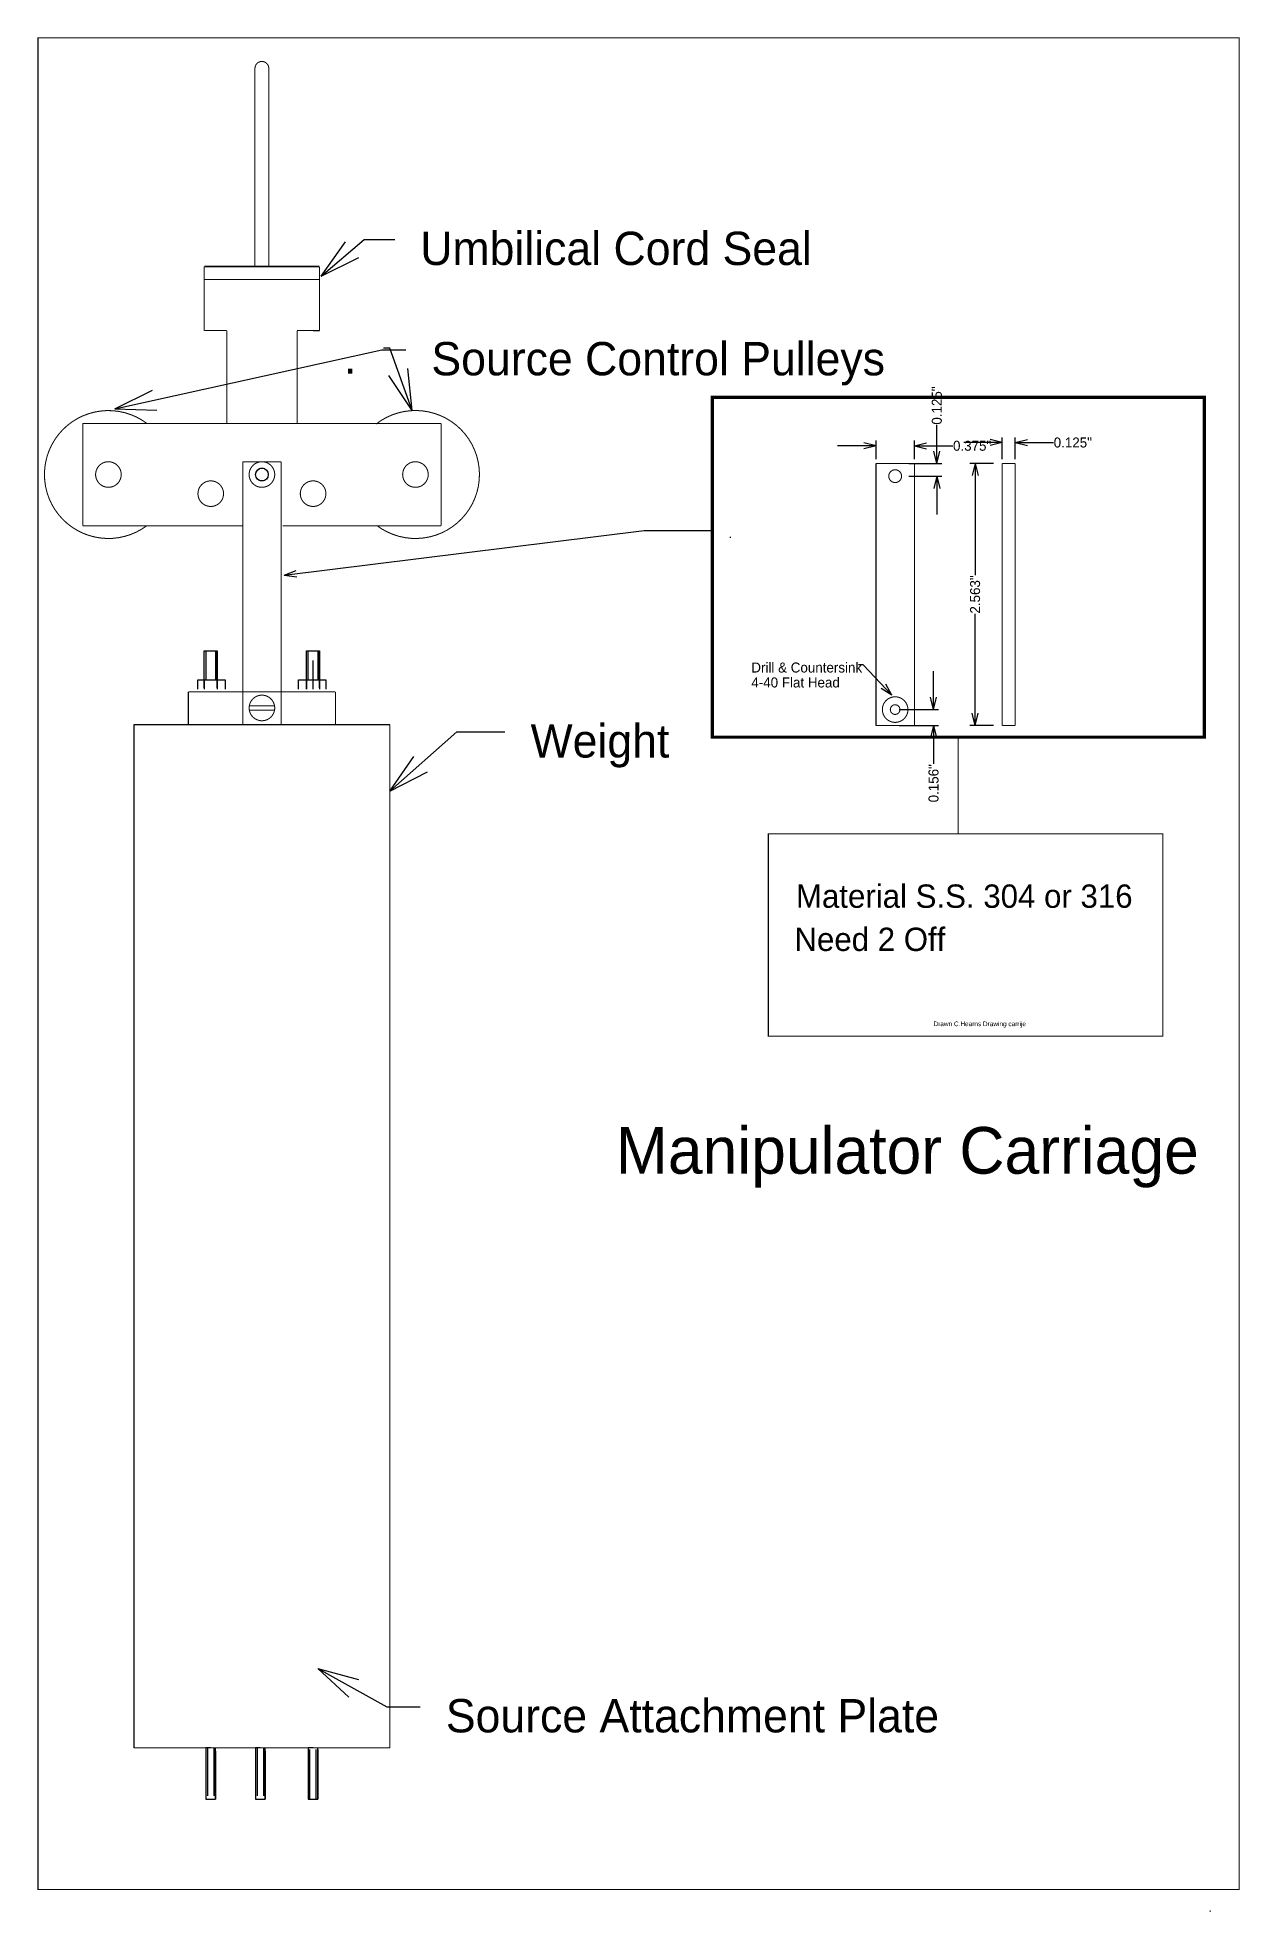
# Model space of a CAD drawing. Extents: x 6.1 to 72.1, y 39.6 to 86.4.
# Drawn here: x 6.15 to 17.9, y 57.07 to 75.4 of the extents above; entities that cross this region are included whole.
import ezdxf
from ezdxf.enums import TextEntityAlignment as Align

# ---------------------------------------------------------------- set-up
doc = ezdxf.new("R2010")
doc.units = 0
doc.linetypes.add('DOTS', pattern=[0])
doc.layers.add('LAYER01', color=7, linetype='CONTINUOUS')

msp = doc.modelspace()

# ---------------------------------------------------------------- texts
at = {"layer": 'LAYER01', "color": 0}
for s, height, p in [('Umbilical Cord Seal', 0.32583, (9.891, 73.498)), ('Source Control Pulleys', 0.32583, (10, 72.42)), ('.', 0.326, (9.146, 72.435)), ('.', 0.0977, (12.903, 70.601)), ('Drill & Countersink', 0.09775, (13.126, 69.288)), ('4-40 Flat Head', 0.09775, (13.126, 69.142)), ('Weight', 0.3258, (10.969, 68.685)), ('Material S.S. 304 or 316', 0.22808, (13.562, 67.119)), ('Need 2 Off', 0.2281, (13.547, 66.697)), ('Drawn C.Hearns Drawing carrije', 0.04562, (14.906, 65.78)), ('Manipulator Carriage', 0.45616, (11.802, 64.749)), ('Source Attachment Plate', 0.32583, (10.141, 59.159))]:
    msp.add_text(s, height=height, dxfattribs=at).set_placement(p, align=Align.TOP_LEFT)
for s, p in [('0.125"', (14.938, 71.799)), ('2.563"', (15.312, 69.953)), ('0.156"', (14.906, 68.108))]:
    msp.add_text(s, height=0.0977, rotation=90, dxfattribs=at).set_placement(p, align=Align.MIDDLE_CENTER)
for s, p in [('0.125"', (16.267, 71.438)), ('0.375"', (15.283, 71.406))]:
    msp.add_text(s, height=0.0977, dxfattribs=at).set_placement(p, align=Align.MIDDLE_CENTER)

# ---------------------------------------------------------------- blocks, each defined once
blk = doc.blocks.new('OPENARROW')
at = {"layer": 'LAYER01', "color": 0, "linetype": 'CONTINUOUS'}
for q in [(2, 0.5), (2, -0.5)]:
    blk.add_line((0, 0), q, dxfattribs=at)

# ---------------------------------------------------------------- linework, layer by layer
at = {"layer": 'LAYER01', "color": 0, "linetype": 'CONTINUOUS'}
for p, q in [((8.844, 72.531), (8.906, 72.531)), ((14.938, 71.234), (14.938, 71.609)), ((15.578, 71.274), (15.578, 71.487)), ((15.703, 71.274), (15.703, 71.487)), ((14.344, 71.406), (13.969, 71.406)), ((14.344, 71.274), (14.344, 71.456)), ((14.719, 71.274), (14.719, 71.456)), ((14.719, 71.406), (15.094, 71.406)), ((15.578, 71.438), (15.203, 71.438)), ((15.703, 71.438), (16.078, 71.438)), ((14.665, 71.234), (14.988, 71.234)), ((14.665, 71.109), (14.988, 71.109)), ((14.938, 71.109), (14.938, 70.734)), ((15.491, 71.234), (15.262, 71.234)), ((15.312, 71.234), (15.312, 70.142)), ((15.312, 68.672), (15.312, 69.764)), ((7.781, 69.042), (7.781, 69.401)), ((7.781, 69.12), (7.781, 69.401)), ((7.781, 69.401), (7.906, 69.401)), ((7.797, 69.401), (7.797, 69.12)), ((7.891, 69.401), (7.891, 69.12)), ((7.906, 69.042), (7.906, 69.401)), ((7.906, 69.401), (7.906, 69.12)), ((8.781, 69.042), (8.781, 69.401)), ((8.781, 69.026), (8.781, 69.401)), ((8.781, 69.401), (8.906, 69.401)), ((8.797, 69.12), (8.797, 69.401)), ((8.844, 69.026), (8.844, 69.307)), ((8.891, 69.401), (8.891, 69.12)), ((8.906, 69.401), (8.906, 69.026)), ((8.906, 69.401), (8.906, 69.026)), ((8.906, 69.042), (8.906, 69.401)), ((7.719, 69.026), (7.719, 69.12)), ((7.719, 69.026), (7.719, 69.12)), ((7.719, 69.12), (7.984, 69.12)), ((7.781, 69.12), (7.781, 69.026)), ((7.906, 69.12), (7.906, 69.026)), ((7.984, 69.12), (7.984, 69.026)), ((8.703, 69.026), (8.703, 69.12)), ((8.703, 69.026), (8.703, 69.12)), ((8.703, 69.12), (8.969, 69.12)), ((8.781, 69.12), (8.781, 69.026)), ((8.969, 69.12), (8.969, 69.026)), ((14.906, 68.828), (14.906, 69.203)), ((14.571, 68.828), (14.956, 68.828)), ((7.094, 68.682), (9.594, 68.682)), ((14.571, 68.672), (14.956, 68.672)), ((14.906, 68.672), (14.906, 68.297)), ((15.491, 68.672), (15.262, 68.672)), ((7.844, 58.682), (7.797, 58.682)), ((7.797, 58.682), (7.797, 58.182)), ((7.891, 58.182), (7.891, 58.682)), ((8.328, 58.682), (8.281, 58.682)), ((8.281, 58.682), (8.281, 58.182)), ((8.375, 58.182), (8.375, 58.682)), ((8.844, 58.682), (8.797, 58.682)), ((8.797, 58.682), (8.797, 58.182)), ((8.891, 58.182), (8.891, 58.682)), ((7.797, 58.182), (7.891, 58.182)), ((8.281, 58.182), (8.375, 58.182)), ((8.797, 58.182), (8.891, 58.182))]:
    msp.add_line(p, q, dxfattribs=at)
at = {"layer": 'LAYER01', "color": 0, "linetype": 'DOTS'}
for p, q in [((7.813, 58.682), (7.813, 58.213)), ((7.875, 58.682), (7.875, 58.213)), ((7.891, 58.213), (7.891, 58.682)), ((7.891, 58.651), (7.891, 58.182)), ((8.297, 58.682), (8.297, 58.213)), ((8.359, 58.682), (8.359, 58.213)), ((8.375, 58.213), (8.375, 58.682)), ((8.375, 58.651), (8.375, 58.182)), ((8.797, 58.667), (8.797, 58.198)), ((8.813, 58.182), (8.813, 58.667)), ((8.875, 58.182), (8.875, 58.667)), ((8.891, 58.667), (8.891, 58.182))]:
    msp.add_line(p, q, dxfattribs=at)
at = {"layer": 'LAYER01', "color": 0, "linetype": 'CONTINUOUS'}
for points, const_width in [([(6.156, 75.391), (17.891, 75.391), (17.891, 57.297), (6.156, 57.297)], 0.01), ([(12.745, 71.88), (17.552, 71.88), (17.552, 68.558), (12.745, 68.558)], 0.031), ([(13.292, 67.614), (17.146, 67.614), (17.146, 65.636), (13.292, 65.636)], 0.01)]:
    msp.add_lwpolyline(points, close=True, dxfattribs=dict(at, const_width=const_width))
at = {"layer": 'LAYER01', "color": 0, "linetype": 'CONTINUOUS', "const_width": 0.01}
for points in [[(8.411, 75.094, 1), (8.276, 75.094, 1)], [(7.219, 71.625, 2), (7.219, 70.625, 2)], [(9.469, 70.625, 2.024873), (9.459, 71.618, 2.024873)], [(6.969, 71.125, 1), (6.719, 71.125, 1), (6.969, 71.125, 1)], [(8.469, 71.125, 1), (8.219, 71.125, 1), (8.469, 71.125, 1)], [(8.406, 71.125, 1), (8.281, 71.125, 1), (8.406, 71.125, 1)], [(9.969, 71.125, 1), (9.719, 71.125, 1), (9.969, 71.125, 1)], [(14.594, 71.109, 1), (14.469, 71.109, 1), (14.594, 71.109, 1)], [(7.969, 70.938, 1), (7.719, 70.938, 1), (7.969, 70.938, 1)], [(8.969, 70.938, 1), (8.719, 70.938, 1), (8.969, 70.938, 1)], [(8.469, 68.844, 1), (8.219, 68.844, 1), (8.469, 68.844, 1)], [(14.656, 68.828, 1), (14.406, 68.828, 1), (14.656, 68.828, 1)], [(14.578, 68.828, 1), (14.484, 68.828, 1), (14.578, 68.828, 1)]]:
    msp.add_lwpolyline(points, format="xyb", dxfattribs=at)
for points in [[(8.276, 73.156), (8.276, 75.094)], [(8.411, 75.094), (8.411, 73.156)], [(7.781, 73.161), (8.906, 73.161)], [(7.781, 73.161), (8.281, 73.161)], [(8.906, 73.156), (7.781, 73.156)], [(7.781, 73.156), (7.781, 73.031)], [(8.906, 73.031), (8.906, 73.156)], [(7.781, 73.031), (8.906, 73.031)], [(7.781, 72.531), (7.781, 73.031)], [(8.906, 72.531), (8.906, 73.031)], [(7.781, 72.531), (8, 72.531)], [(8, 72.531), (8, 71.625)], [(8.688, 72.531), (8.906, 72.531)], [(8.688, 72.531), (8.688, 71.625)], [(6.594, 71.625), (6.594, 70.625)], [(6.594, 71.625), (10.094, 71.625)], [(10.094, 71.625), (10.094, 70.625)], [(8.156, 68.688), (8.156, 71.25)], [(8.156, 71.25), (8.531, 71.25)], [(8.531, 71.25), (8.531, 68.688)], [(14.719, 71.234), (14.344, 71.234)], [(14.344, 71.234), (14.344, 68.672)], [(14.719, 71.234), (14.719, 68.672)], [(15.578, 71.234), (15.578, 68.672)], [(15.578, 71.234), (15.703, 71.234)], [(15.703, 71.234), (15.703, 68.672)], [(8.156, 70.625), (6.594, 70.625)], [(10.094, 70.625), (8.547, 70.625)], [(7.625, 69), (7.625, 68.688)], [(9.062, 69), (7.625, 69)], [(9.062, 68.688), (9.062, 69)], [(8.219, 68.864), (8.453, 68.864)], [(8.469, 68.823), (8.219, 68.823)], [(8.438, 68.864), (8.469, 68.864)], [(7.094, 68.682), (7.094, 63.307)], [(7.094, 58.682), (7.094, 68.62)], [(9.594, 68.682), (9.594, 58.682)], [(9.594, 68.682), (9.594, 63.728)], [(14.344, 68.672), (14.719, 68.672)], [(15.146, 68.562), (15.146, 67.609)], [(15.578, 68.672), (15.703, 68.672)], [(9.594, 58.682), (7.094, 58.682)], [(17.609, 57.094), (17.609, 57.078)]]:
    msp.add_lwpolyline(points, dxfattribs=at)
at = {"layer": 'LAYER01', "color": 0, "linetype": 'CONTINUOUS'}
for points in [[(8.922, 73.062), (9.344, 73.422), (9.641, 73.422)], [(6.906, 71.766), (9.516, 72.344), (9.75, 72.344)], [(9.812, 71.75), (9.594, 72.359), (9.531, 72.359)], [(8.562, 70.141), (12.078, 70.578), (12.734, 70.578)], [(14.5, 68.969), (14.219, 69.266), (14.172, 69.266)], [(9.594, 68.031), (10.25, 68.609), (10.719, 68.609)], [(8.891, 59.458), (9.563, 59.083), (9.891, 59.083)]]:
    msp.add_lwpolyline(points, dxfattribs=at)
msp.add_circle((8.344, 71.125), 0.0625, dxfattribs=at)
msp.add_circle((8.344, 71.125), 0.0625, dxfattribs=at)

# ---------------------------------------------------------------- block references
at = {"layer": 'LAYER01', "color": 0}
for p, xscale, yscale, rotation in [((8.922, 73.062), 0.2, 0.2, 40.426078740099), ((9.812, 71.75), 0.2, 0.2, 109.74683660543), ((6.906, 71.766), 0.2, 0.2, 12.492475577361), ((15.578, 71.438), 0.06, 0.06, 180), ((14.344, 71.406), 0.06, 0.06, 180), ((14.938, 71.234), 0.06, 0.06, 90), ((14.938, 71.109), 0.06, 0.06, 270), ((15.312, 71.234), 0.06, 0.06, 270), ((8.562, 70.141), 0.06, 0.06, 7.0936729277871), ((14.5, 68.969), 0.06, 0.06, 133.45184230102), ((14.906, 68.828), 0.06, 0.06, 90), ((15.312, 68.672), 0.06, 0.06, 90), ((14.906, 68.672), 0.06, 0.06, 270), ((9.594, 68.031), 0.2, 0.2, 41.37851529588301), ((8.891, 59.458), 0.2, 0.2, 330.83238662042)]:
    msp.add_blockref('OPENARROW', p, dxfattribs=dict(at, xscale=xscale, yscale=yscale, rotation=rotation))
at = {"layer": 'LAYER01', "color": 0, "xscale": 0.06, "yscale": 0.06}
for p in [(15.703, 71.438), (14.719, 71.406)]:
    msp.add_blockref('OPENARROW', p, dxfattribs=at)

msp.set_redraw_order([(e.dxf.handle, doc.entitydb.next_handle()) for e in msp.query("TEXT MTEXT ATTDEF DIMENSION ARC_DIMENSION")])  # texts and dimensions are drawn at this point

doc.saveas('drawing.dxf')
